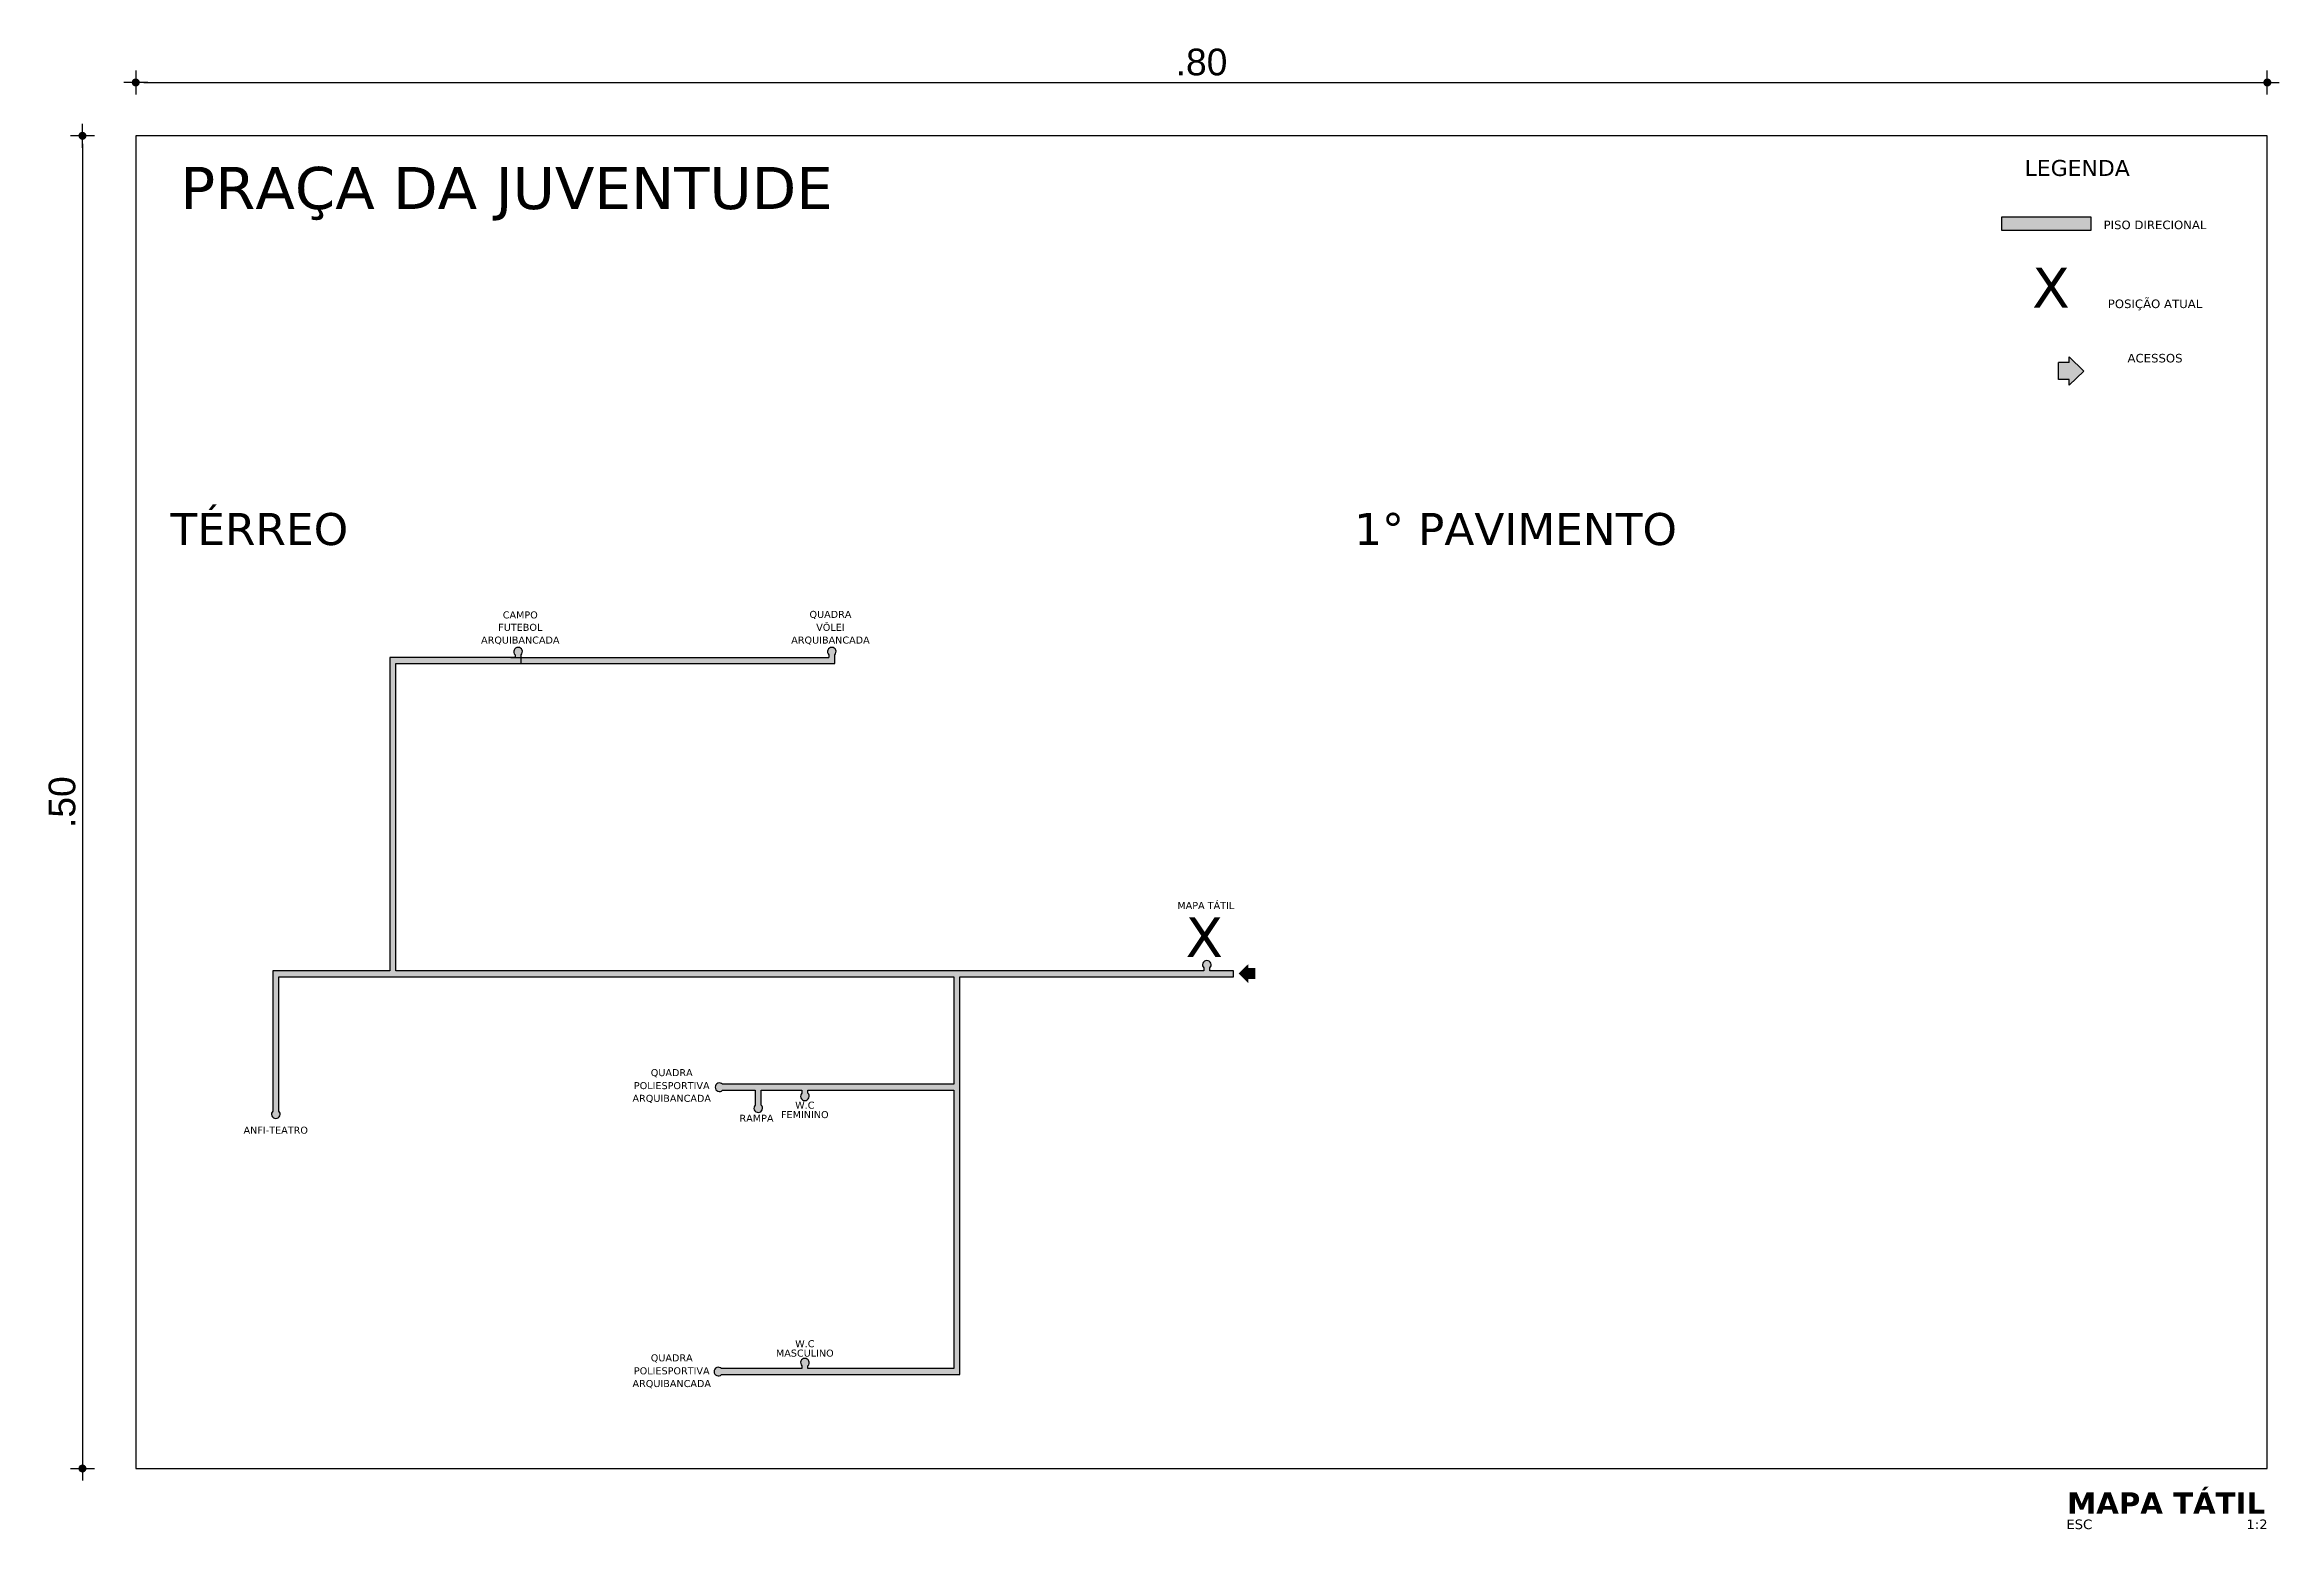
# Model space of a CAD drawing. Header units: millimetres. Extents: x 490 to 675, y -160 to -87.
# Drawn here: x 555.441 to 556.279, y -87.078 to -86.521 of the extents above; entities that cross this region are included whole.
import ezdxf
from ezdxf.enums import TextEntityAlignment as Align

# ---------------------------------------------------------------- set-up
doc = ezdxf.new("R2010")
doc.units = ezdxf.units.MM
doc.header["$LTSCALE"] = 2.5
for name, color, linetype in [('ARQ_Piso_tatil', 8, 'Continuous'), ('COTAS', 1, 'Continuous'), ('TITULO', 2, 'Continuous'), ('TXAMB', 2, 'Continuous')]:
    doc.layers.add(name, color=color, linetype=linetype)
doc.styles.add('AMB02', font='verdana.ttf')
doc.styles.add('ARIAL 1-005', font='arial.ttf', dxfattribs={"height": 0.01})
doc.styles.add('TIT02', font='verdanab.ttf')
doc.styles.add('VERDANA', font='verdana.ttf')
doc.dimstyles.new('1-005', dxfattribs={"dimtxt": 0.01, "dimasz": 0.003, "dimexe": 1.25, "dimexo": 0.625, "dimgap": 0.0025, "dimtad": 1, "dimzin": 4, "dimdsep": 46, "dimtxsty": 'ARIAL 1-005', "dimblk": 'B', "dimcen": 0, "dimse1": 1, "dimse2": 1, "dimclrd": 256, "dimclre": 256, "dimclrt": 256, "dimadec": 0, "dimazin": 0, "dimtfac": 1, "dimtmove": 0, "dimatfit": 3, "dimldrblk": 'S', "dimfxl": 1, "dimarcsym": 0})

msp = doc.modelspace()

# ---------------------------------------------------------------- texts
at = {"layer": 'ARQ_Piso_tatil', "style": 'VERDANA'}
for p in [(556.19356, -86.61223), (555.87578, -86.85595)]:
    msp.add_text('X', height=0.015, dxfattribs=at).set_placement(p, align=Align.MIDDLE_CENTER)
at = {"layer": 'TITULO'}
for s, height, style, p in [('MAPA TÁTIL', 0.008, 'TIT02', (556.19963, -87.07225)), ('ESC', 0.0036, 'AMB02', (556.19934, -87.07803)), (' 1:2', 0.0036, 'AMB02', (556.26534, -87.07803))]:
    msp.add_text(s, height=height, dxfattribs=dict(at, style=style)).set_placement(p)
at = {"layer": 'TXAMB', "color": 2, "style": 'VERDANA'}
for s, insert, char_height, attachment_point in [('PRAÇA DA JUVENTUDE', (555.49151, -86.58712), 0.0158113, 7), ('LEGENDA', (556.18366, -86.56742), 0.006, 4), ('PISO DIRECIONAL', (556.23261, -86.58875), 0.0032, 5), ('POSIÇÃO ATUAL', (556.23261, -86.61875), 0.0032, 5), ('ACESSOS', (556.23261, -86.63875), 0.0032, 5), ('TÉRREO ', (555.5545, -86.70905), 0.012, 9), ('1° PAVIMENTO ', (556.0532, -86.70905), 0.012, 9), ('CAMPO', (555.61908, -86.73507), 0.002635, 5), ('QUADRA', (555.73549, -86.73507), 0.002635, 5), ('ARQUIBANCADA', (555.61908, -86.74471), 0.0026352, 5), ('FUTEBOL', (555.61908, -86.73973), 0.002635, 5), ('ARQUIBANCADA', (555.73549, -86.74471), 0.0026352, 5), ('VÔLEI', (555.73549, -86.73973), 0.002635, 5), ('MAPA TÁTIL', (555.87636, -86.84407), 0.002635, 5), ('POLIESPORTIVA', (555.67592, -86.91167), 0.0026352, 5), ('QUADRA', (555.67592, -86.907), 0.002635, 5), ('ARQUIBANCADA', (555.67592, -86.91664), 0.0026352, 5), ('W.C', (555.72587, -86.91901), 0.002635, 5), ('ANFI-TEATRO', (555.5273, -86.92839), 0.0026352, 5), ('RAMPA', (555.70774, -86.92388), 0.002635, 5), ('FEMININO', (555.72587, -86.92254), 0.002635, 5), ('MASCULINO', (555.72587, -87.01202), 0.002635, 5), ('W.C', (555.72587, -87.0085), 0.002635, 5), ('POLIESPORTIVA', (555.67592, -87.01867), 0.0026352, 5), ('QUADRA', (555.67592, -87.01401), 0.002635, 5), ('ARQUIBANCADA', (555.67592, -87.02365), 0.0026352, 5)]:
    msp.add_mtext(s, dxfattribs=dict(at, insert=insert, char_height=char_height, attachment_point=attachment_point))

# ---------------------------------------------------------------- blocks, each defined once
blk = doc.blocks.new('B')
for p, q in [((-1.5, 0), (1.5, 0)), ((0, -1.5), (0, 1.5))]:
    blk.add_line(p, q)
at = {"const_width": 0.5}
blk.add_lwpolyline([(-0.25, 0, 1), (0.25, 0, 1)], format="xyb", close=True, dxfattribs=at)
blk = doc.blocks.new('*D219')
at = {"layer": 'COTAS', "lineweight": -2}
blk.add_line((555.47776, -86.53529), (556.27176, -86.53529), dxfattribs=at)
at = {"layer": 'DEFPOINTS', "color": 0}
for p in [(556.27476, -86.53529), (555.47476, -86.55529), (556.27476, -86.55529)]:
    blk.add_point(p, dxfattribs=at)
at = {"layer": 'COTAS', "lineweight": -2, "xscale": 0.003, "yscale": 0.003, "zscale": 0.003, "rotation": 180}
blk.add_blockref('B', (555.47476, -86.53529), dxfattribs=at)
at = {"layer": 'COTAS', "lineweight": -2, "xscale": 0.003, "yscale": 0.003, "zscale": 0.003}
blk.add_blockref('B', (556.27476, -86.53529), dxfattribs=at)
at = {"layer": 'COTAS', "insert": (555.87476, -86.52768), "char_height": 0.01, "attachment_point": 5, "style": 'ARIAL 1-005'}
blk.add_mtext('.80', dxfattribs=at)
blk = doc.blocks.new('S')
blk = doc.blocks.new('*D211')
at = {"layer": 'COTAS', "lineweight": -2}
blk.add_line((555.45476, -86.55829), (555.45476, -87.05229), dxfattribs=at)
at = {"layer": 'DEFPOINTS', "color": 0}
for p in [(555.47476, -86.55529), (555.45476, -87.05529), (556.27476, -87.05529)]:
    blk.add_point(p, dxfattribs=at)
at = {"layer": 'COTAS', "lineweight": -2, "xscale": 0.003, "yscale": 0.003, "zscale": 0.003}
for p, rotation in [((555.45476, -86.55529), 90), ((555.45476, -87.05529), 270)]:
    blk.add_blockref('B', p, dxfattribs=dict(at, rotation=rotation))
at = {"layer": 'COTAS', "insert": (555.44715, -86.80529), "char_height": 0.01, "attachment_point": 5, "rotation": 90, "style": 'ARIAL 1-005'}
blk.add_mtext('.50', dxfattribs=at)
blk = doc.blocks.new('A$C00251CD0')
at = {"layer": 'ARQ_Piso_tatil'}
for p, q in [((0, 0.96), (0.98, 1.91)), ((0.98, 1.91), (0.98, 1.53)), ((0.98, 1.53), (1.71, 1.53)), ((1.71, 1.53), (1.71, 0.39)), ((0, 0.96), (0.98, 0)), ((0.98, 0.39), (0.98, 0)), ((0.98, 0.39), (1.71, 0.39))]:
    blk.add_line(p, q, dxfattribs=at)

# ---------------------------------------------------------------- dimensions: what is measured, and where the dimension line sits
at = {"layer": 'COTAS'}
dim = msp.add_linear_dim(base=(556.27476, -86.53529), p1=(555.47476, -86.55529), p2=(556.27476, -86.55529), dimstyle='1-005', dxfattribs=at)
dim.commit()
dim.dimension.update_dxf_attribs({"geometry": '*D219', "text_midpoint": (555.87476, -86.52768)})
dim = msp.add_linear_dim(base=(555.45476, -87.05529), p1=(555.47476, -86.55529), p2=(556.27476, -87.05529), angle=90, dimstyle='1-005', dxfattribs=at)
dim.commit()
dim.dimension.update_dxf_attribs({"geometry": '*D211', "text_midpoint": (555.44715, -86.80529)})

# ---------------------------------------------------------------- hatches: boundary and pattern name
at = {"layer": 'ARQ_Piso_tatil'}
for points in [[(556.17502, -86.58585), (556.17502, -86.59065), (556.20862, -86.59065), (556.20862, -86.58585)], [(556.20044, -86.64671), (556.20044, -86.64888), (556.20592, -86.64353), (556.20044, -86.63817), (556.20044, -86.64034), (556.19636, -86.64034), (556.19636, -86.64671)], [(555.57233, -86.86858), (555.57233, -86.75331), (555.61937, -86.75331), (555.61937, -86.75, 2.491491), (555.61713, -86.75), (555.61713, -86.75107), (555.57009, -86.75107), (555.57009, -86.86858), (555.5262, -86.86858), (555.5262, -86.92117, 2.491487), (555.52844, -86.92117), (555.52844, -86.87306), (555.52844, -86.87082), (555.78181, -86.87082), (555.78181, -86.91114), (555.69502, -86.91114, 2.491491), (555.69502, -86.91338), (555.70729, -86.91338), (555.70729, -86.91893, 2.491494), (555.70953, -86.91893), (555.70953, -86.91338), (555.72478, -86.91338), (555.72478, -86.91445, 2.491491), (555.72702, -86.91445), (555.72702, -86.91338), (555.78181, -86.91338), (555.78181, -87.01782), (555.72702, -87.01782), (555.72702, -87.01675, 2.491491), (555.72478, -87.01675), (555.72478, -87.01782), (555.69459, -87.01782, 2.491494), (555.69459, -87.02006), (555.78405, -87.02006), (555.78405, -86.87082), (555.88682, -86.87082), (555.88682, -86.86858), (555.87786, -86.86858), (555.87786, -86.86751, 2.491491), (555.87562, -86.86751), (555.87562, -86.86858)], [(555.73711, -86.75, 2.491491), (555.73487, -86.75), (555.73487, -86.75107), (555.61937, -86.75107), (555.61937, -86.75331), (555.73711, -86.75331)], [(555.89228, -86.8675), (555.89228, -86.86607), (555.88867, -86.8696), (555.89228, -86.87313), (555.89228, -86.8717), (555.89497, -86.8717), (555.89497, -86.8675)]]:
    msp.add_hatch(color=256, dxfattribs=at).paths.add_polyline_path(points)

# ---------------------------------------------------------------- linework, layer by layer
at = {"color": 6}
msp.add_lwpolyline([(555.47476, -87.05529), (556.27476, -87.05529), (556.27476, -86.55529), (555.47476, -86.55529)], close=True, dxfattribs=at)
at = {"layer": 'ARQ_Piso_tatil'}
for p, q in [((555.61713, -86.75107, 0), (555.57009, -86.75107, 0)), ((555.57009, -86.75107, 0), (555.57009, -86.86858, 0)), ((555.61558, -86.75107, 0), (555.73487, -86.75107, 0)), ((555.61713, -86.75, 0), (555.61713, -86.75107, 0)), ((555.61937, -86.75331, 0), (555.61937, -86.75, 0)), ((555.73487, -86.75, 0), (555.73487, -86.75107, 0)), ((555.73711, -86.75331, 0), (555.73711, -86.75, 0)), ((555.57233, -86.86858, 0), (555.57233, -86.75331, 0)), ((555.57233, -86.75331, 0), (555.73711, -86.75331, 0)), ((555.57009, -86.86858, 0), (555.5262, -86.86858, 0)), ((555.5262, -86.86858, 0), (555.5262, -86.92117, 0)), ((555.87562, -86.86858, 0), (555.57233, -86.86858, 0)), ((555.87562, -86.86751, 0), (555.87562, -86.86858, 0)), ((555.87786, -86.86858, 0), (555.87786, -86.86751, 0)), ((555.88682, -86.86858, 0), (555.87786, -86.86858, 0)), ((555.88682, -86.87082, 0), (555.88682, -86.86858, 0)), ((555.52844, -86.92117, 0), (555.52844, -86.87082, 0)), ((555.52844, -86.87082, 0), (555.78181, -86.87082, 0)), ((555.52844, -86.92117, 0), (555.52844, -86.87306, 0)), ((555.78181, -86.87082, 0), (555.78181, -86.91114, 0)), ((555.78405, -87.02006, 0), (555.78405, -86.87082, 0)), ((555.78405, -86.87082, 0), (555.88682, -86.87082, 0)), ((555.78181, -86.91114, 0), (555.69502, -86.91114, 0)), ((555.69502, -86.91338, 0), (555.70729, -86.91338, 0)), ((555.70729, -86.91338, 0), (555.70729, -86.91893, 0)), ((555.70953, -86.91893, 0), (555.70953, -86.91338, 0)), ((555.70953, -86.91338, 0), (555.72478, -86.91338, 0)), ((555.72478, -86.91338, 0), (555.72478, -86.91445, 0)), ((555.72702, -86.91445, 0), (555.72702, -86.91338, 0)), ((555.72702, -86.91338, 0), (555.78181, -86.91338, 0)), ((555.78181, -86.91338, 0), (555.78181, -87.01782, 0)), ((555.72478, -87.01782, 0), (555.69459, -87.01782, 0)), ((555.69459, -87.02006, 0), (555.78405, -87.02006, 0)), ((555.72478, -87.01675, 0), (555.72478, -87.01782, 0)), ((555.72702, -87.01782, 0), (555.72702, -87.01675, 0)), ((555.78181, -87.01782, 0), (555.72702, -87.01782, 0))]:
    msp.add_line(p, q, dxfattribs=at)
msp.add_lwpolyline([(556.17502, -86.58585), (556.17502, -86.59065), (556.20862, -86.59065), (556.20862, -86.58585)], close=True, dxfattribs=at)
for centre, start, end in [((555.61825, -86.74883, 0), 313.7377, 226.2623), ((555.73599, -86.74883, 0), 313.7377, 226.2623), ((555.87674, -86.86634, 0), 313.7377, 226.2623), ((555.69385, -86.91226, 0), 43.7377, 316.2623), ((555.70841, -86.9201, 0), 133.73766, 46.26233), ((555.7259, -86.91562, 0), 133.7377, 46.2623), ((555.52732, -86.92234, 0), 133.73777, 46.26223), ((555.69342, -87.01894, 0), 43.73766, 316.26233), ((555.7259, -87.01558, 0), 313.7377, 226.2623)]:
    msp.add_arc(centre, 0.00162, start, end, dxfattribs=at)

# ---------------------------------------------------------------- block references
at = {"layer": 'ARQ_Piso_tatil', "xscale": 0.0055999999999585, "yscale": 0.0055999999999585, "zscale": 0.0055999999999585, "rotation": 180}
msp.add_blockref('A$C00251CD0', (556.20592, -86.63817), dxfattribs=at)

msp.set_redraw_order([(e.dxf.handle, doc.entitydb.next_handle()) for e in msp.query("TEXT MTEXT ATTDEF DIMENSION ARC_DIMENSION")])  # texts and dimensions are drawn at this point

doc.saveas('drawing.dxf')
